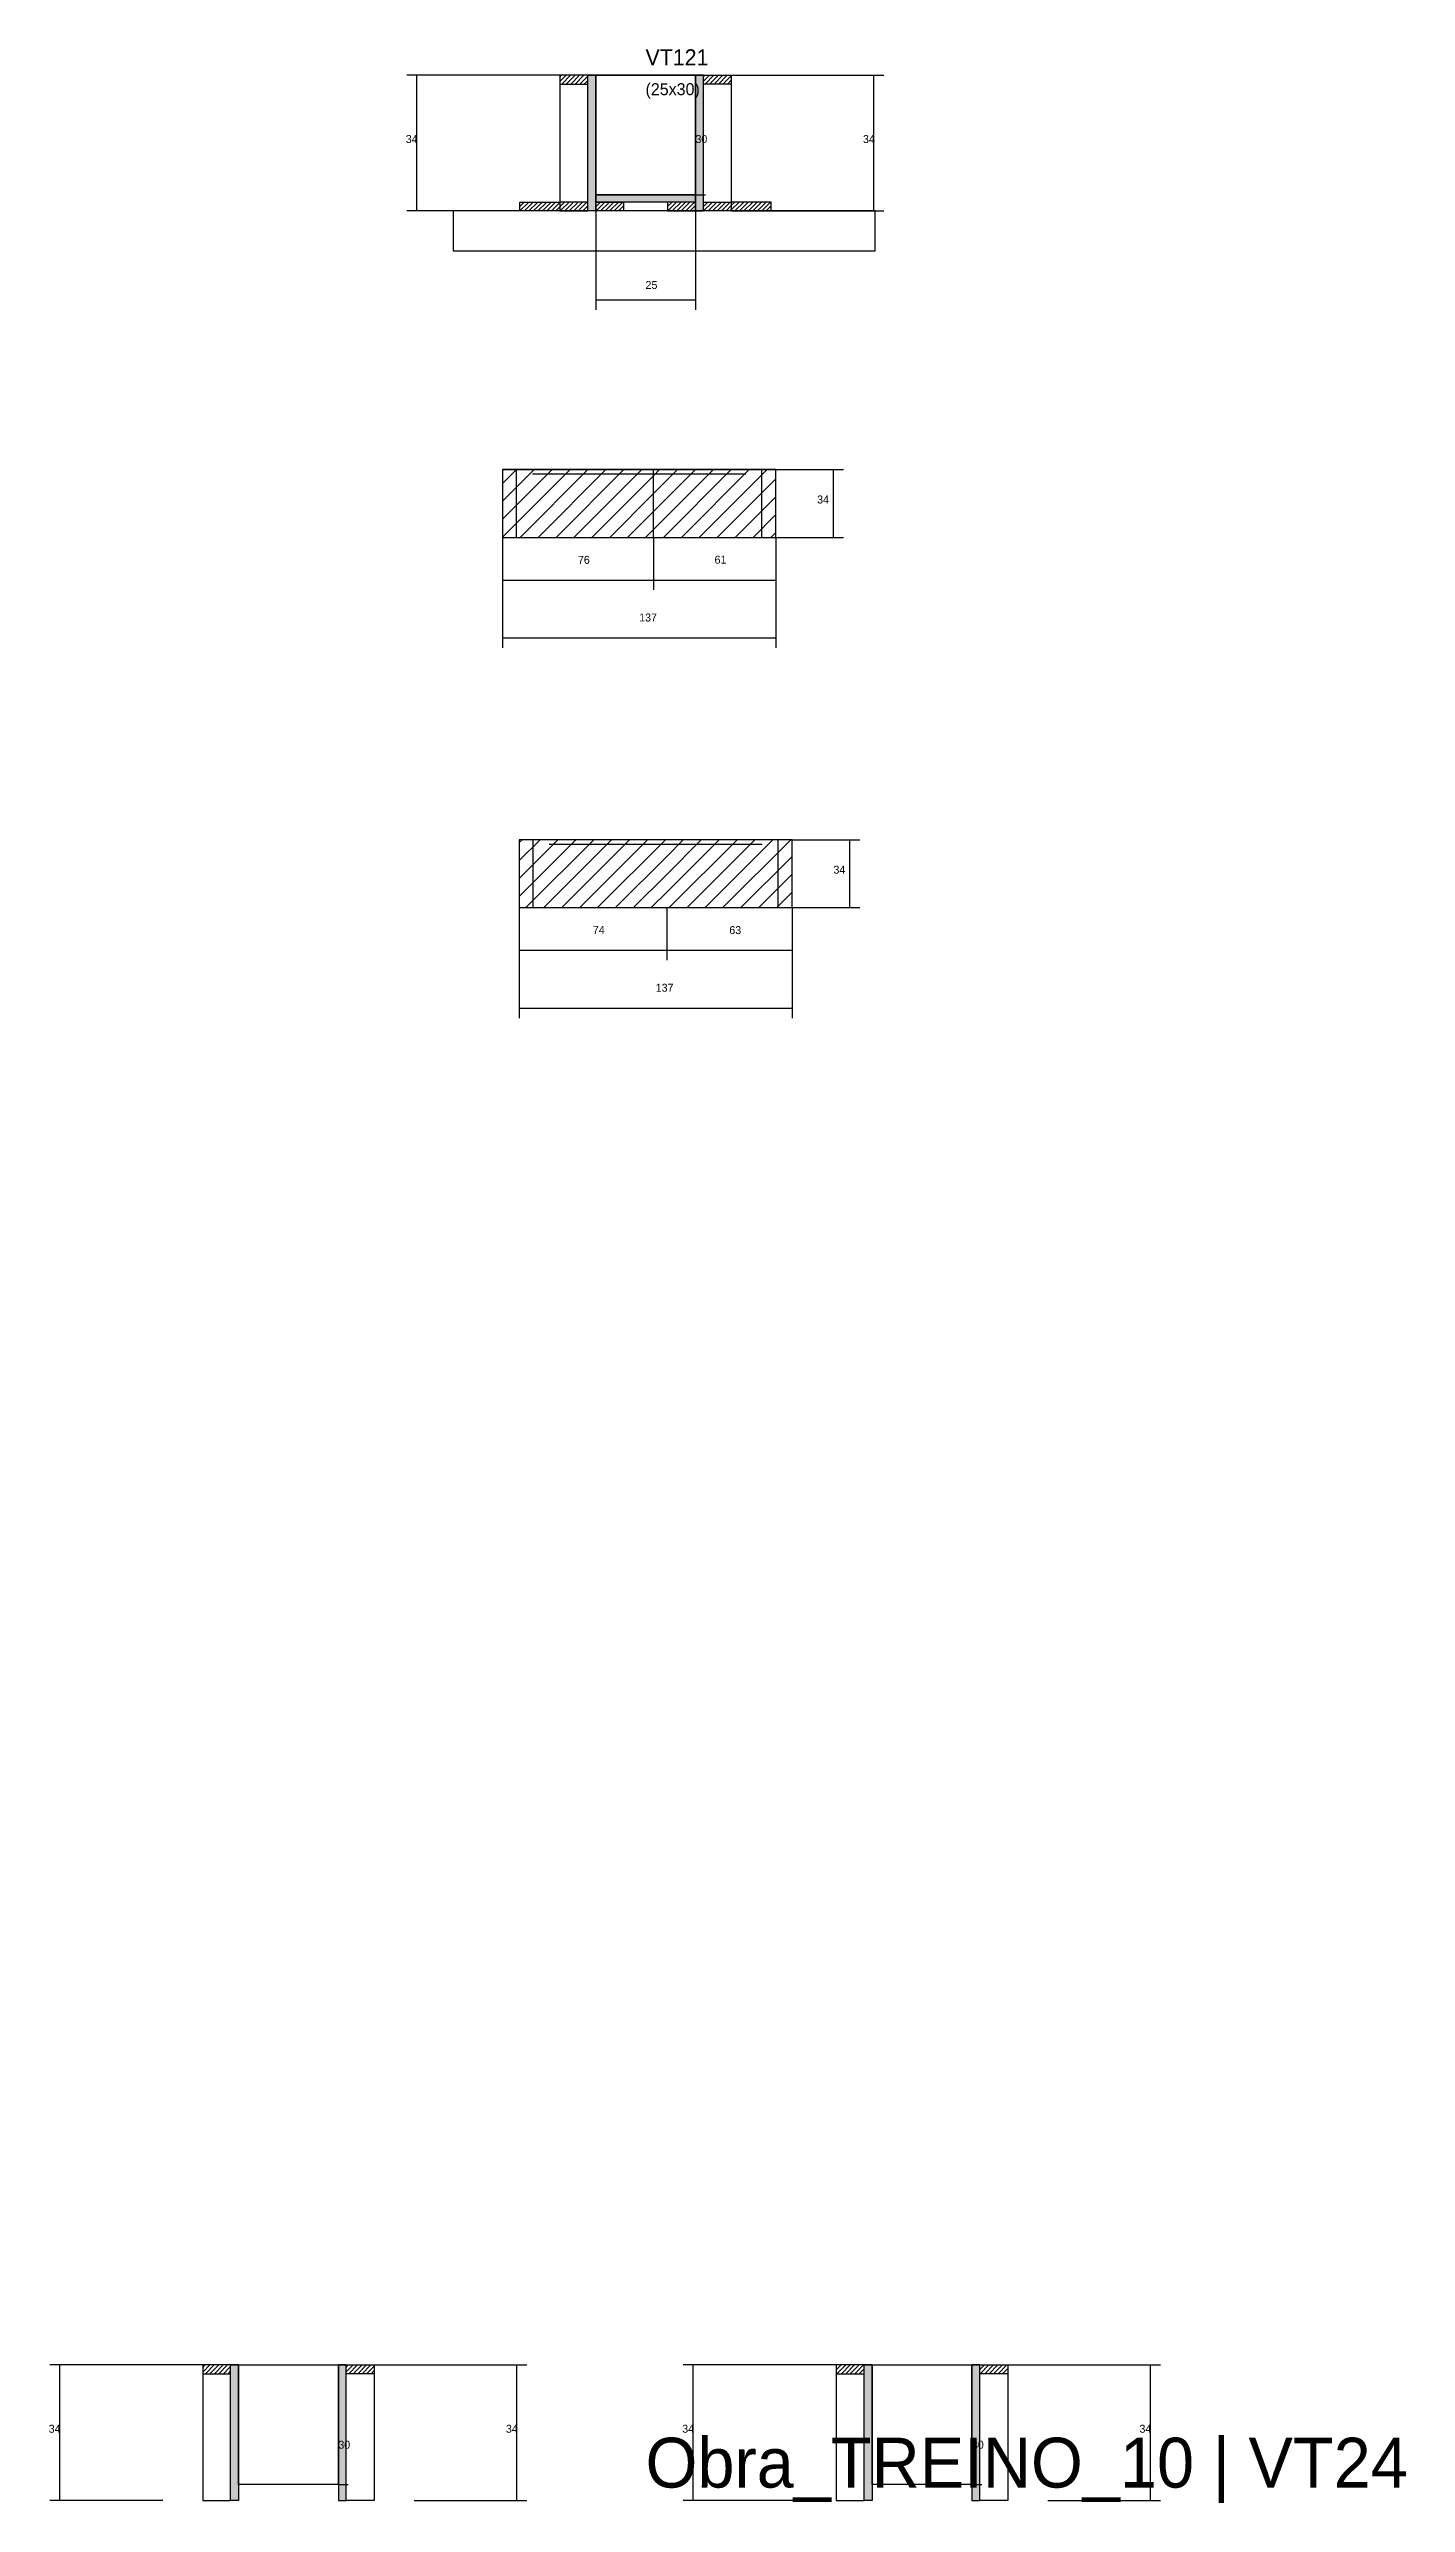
# Model space of a CAD drawing. Header units: metres. Extents: x -2848 to 21926, y -45195 to 1016.
# Drawn here: x 12501 to 13181, y -21018 to -19787 of the extents above; entities that cross this region are included whole.
import ezdxf

# ---------------------------------------------------------------- set-up
doc = ezdxf.new("R2010")
doc.units = ezdxf.units.M
for name, color, linetype in [('CONCRETO', 251, 'Continuous'), ('COTA', 241, 'Continuous'), ('Cota Seção (2x)', 4, 'Continuous'), ('Hachura', 253, 'Continuous'), ('LABEL_ID', 3, 'Continuous'), ('Madeira', 126, 'Continuous'), ('Painéis', 200, 'Continuous'), ('SARR_2.2x7', 40, 'Continuous'), ('Texto Seção', 7, 'Continuous')]:
    doc.layers.add(name, color=color, linetype=linetype)

msp = doc.modelspace()

# ---------------------------------------------------------------- texts
at = {"layer": 'COTA'}
for s, p in [('34', (12679.8, -19834)), ('34', (12909, -19834)), ('25', (12800, -19907.2)), ('34', (12886, -20014.8)), ('76', (12766.1, -20045.1)), ('61', (12834.6, -20045)), ('137', (12796.8, -20074)), ('34', (12894.2, -20200.5)), ('74', (12773.6, -20230.7)), ('63', (12842, -20230.8)), ('137', (12805.1, -20259.7)), ('34', (12500.8, -20982.5)), ('34', (12730, -20982.5)), ('34', (12818.4, -20982.5)), ('34', (13047.6, -20982.5))]:
    msp.add_text(s, height=4, dxfattribs=at).set_placement(p)
at = {"layer": 'Cota Seção (2x)'}
for p in [(12825, -19834), (12646, -20990.5), (12963.6, -20990.5)]:
    msp.add_text('30', height=4, dxfattribs=at).set_placement(p)
at = {"layer": 'LABEL_ID'}
msp.add_text('Obra_TREINO_10 | VT24', height=25, dxfattribs=at).set_placement((12800, -21010))
at = {"layer": 'Texto Seção'}
for s, height, p in [('VT121', 8, (12800, -19795)), ('(25x30)', 6, (12800, -19810))]:
    msp.add_text(s, height=height, dxfattribs=at).set_placement(p)

# ---------------------------------------------------------------- hatches: boundary and pattern name
at = {"layer": 'Hachura'}
h = msp.add_hatch(dxfattribs=at)
h.set_pattern_fill('ANSI31', scale=0.5)
h.paths.add_polyline_path([(12771, -19804.4), (12771, -19800), (12771, -19800), (12757, -19800), (12757, -19800), (12757, -19804.4), (12757, -19804.4), (12771, -19804.4)])
h = msp.add_hatch(color=8, dxfattribs=at)
h.dxf.hatch_style = 1
h.paths.add_polyline_path([(12771, -19800), (12775, -19800), (12775, -19800), (12775, -19868), (12775, -19868), (12771, -19868), (12771, -19868), (12771, -19800)])
h = msp.add_hatch(color=8, dxfattribs=at)
h.dxf.hatch_style = 1
h.paths.add_polyline_path([(12829, -19800), (12825, -19800), (12825, -19800), (12825, -19868), (12825, -19868), (12829, -19868), (12829, -19868), (12829, -19800)])
h = msp.add_hatch(dxfattribs=at)
h.set_pattern_fill('ANSI31', scale=0.5)
h.paths.add_polyline_path([(12829, -19804.4), (12829, -19800), (12829, -19800), (12843, -19800), (12843, -19800), (12843, -19804.4), (12843, -19804.4), (12829, -19804.4)])
h = msp.add_hatch(dxfattribs=at)
h.set_pattern_fill('ANSI31', scale=0.5)
h.paths.add_polyline_path([(12737, -19868), (12737, -19863.6), (12737, -19863.6), (12757, -19863.6), (12757, -19863.6), (12757, -19868), (12757, -19868), (12737, -19868)])
h = msp.add_hatch(dxfattribs=at)
h.set_pattern_fill('ANSI31', scale=0.5)
h.paths.add_polyline_path([(12771, -19868), (12771, -19863.6), (12771, -19863.6), (12757, -19863.6), (12757, -19863.6), (12757, -19868), (12757, -19868), (12771, -19868)])
h = msp.add_hatch(color=8, dxfattribs=at)
h.dxf.hatch_style = 1
h.paths.add_polyline_path([(12775, -19863.6), (12775, -19860), (12775, -19860), (12825, -19860), (12825, -19860), (12825, -19863.6), (12825, -19863.6), (12775, -19863.6)])
h = msp.add_hatch(dxfattribs=at)
h.set_pattern_fill('ANSI31', scale=0.5)
h.paths.add_polyline_path([(12775, -19868), (12775, -19863.6), (12775, -19863.6), (12789, -19863.6), (12789, -19863.6), (12789, -19868), (12789, -19868), (12775, -19868)])
h = msp.add_hatch(dxfattribs=at)
h.set_pattern_fill('ANSI31', scale=0.5)
h.paths.add_polyline_path([(12825, -19868), (12825, -19863.6), (12825, -19863.6), (12811, -19863.6), (12811, -19863.6), (12811, -19868), (12811, -19868), (12825, -19868)])
h = msp.add_hatch(dxfattribs=at)
h.set_pattern_fill('ANSI31', scale=0.5)
h.paths.add_polyline_path([(12829, -19868), (12829, -19863.6), (12829, -19863.6), (12843, -19863.6), (12843, -19863.6), (12843, -19868), (12843, -19868), (12829, -19868)])
h = msp.add_hatch(dxfattribs=at)
h.set_pattern_fill('ANSI31', scale=0.5)
h.paths.add_polyline_path([(12863, -19868), (12863, -19863.6), (12863, -19863.6), (12843, -19863.6), (12843, -19863.6), (12843, -19868), (12843, -19868), (12863, -19868)])
h = msp.add_hatch(dxfattribs=at)
h.set_pattern_fill('ANSI31', scale=2)
h.paths.add_polyline_path([(12728.3, -19997.8), (12728.3, -20031.8), (12804, -20031.8), (12804, -19997.8)])
h = msp.add_hatch(dxfattribs=at)
h.set_pattern_fill('ANSI31', scale=2)
h.paths.add_polyline_path([(12804, -19997.8), (12804, -20031.8), (12865.3, -20031.8), (12865.3, -19997.8)])
h = msp.add_hatch(dxfattribs=at)
h.set_pattern_fill('ANSI31', scale=2)
h.paths.add_polyline_path([(12736.7, -20183.5), (12736.7, -20217.5), (12810.6, -20217.5), (12810.6, -20183.5)])
h = msp.add_hatch(dxfattribs=at)
h.set_pattern_fill('ANSI31', scale=2)
h.paths.add_polyline_path([(12810.6, -20183.5), (12810.6, -20217.5), (12873.5, -20217.5), (12873.5, -20183.5)])
h = msp.add_hatch(dxfattribs=at)
h.set_pattern_fill('ANSI31', scale=0.5)
h.paths.add_polyline_path([(12592, -20952.9), (12592, -20948.5), (12592, -20948.5), (12578, -20948.5), (12578, -20948.5), (12578, -20952.9), (12578, -20952.9), (12592, -20952.9)])
h = msp.add_hatch(color=8, dxfattribs=at)
h.dxf.hatch_style = 1
h.paths.add_polyline_path([(12592, -20948.5), (12596, -20948.5), (12596, -20948.5), (12596, -21016.5), (12596, -21016.5), (12592, -21016.5), (12592, -21016.5), (12592, -20948.5)])
h = msp.add_hatch(color=8, dxfattribs=at)
h.dxf.hatch_style = 1
h.paths.add_polyline_path([(12650, -20948.5), (12646, -20948.5), (12646, -20948.5), (12646, -21016.5), (12646, -21016.5), (12650, -21016.5), (12650, -21016.5), (12650, -20948.5)])
h = msp.add_hatch(dxfattribs=at)
h.set_pattern_fill('ANSI31', scale=0.5)
h.paths.add_polyline_path([(12650, -20952.9), (12650, -20948.5), (12650, -20948.5), (12664, -20948.5), (12664, -20948.5), (12664, -20952.9), (12664, -20952.9), (12650, -20952.9)])
h = msp.add_hatch(dxfattribs=at)
h.set_pattern_fill('ANSI31', scale=0.5)
h.paths.add_polyline_path([(12909.6, -20952.9), (12909.6, -20948.5), (12909.6, -20948.5), (12895.6, -20948.5), (12895.6, -20948.5), (12895.6, -20952.9), (12895.6, -20952.9), (12909.6, -20952.9)])
h = msp.add_hatch(color=8, dxfattribs=at)
h.dxf.hatch_style = 1
h.paths.add_polyline_path([(12909.6, -20948.5), (12913.6, -20948.5), (12913.6, -20948.5), (12913.6, -21016.5), (12913.6, -21016.5), (12909.6, -21016.5), (12909.6, -21016.5), (12909.6, -20948.5)])
h = msp.add_hatch(color=8, dxfattribs=at)
h.dxf.hatch_style = 1
h.paths.add_polyline_path([(12967.6, -20948.5), (12963.6, -20948.5), (12963.6, -20948.5), (12963.6, -21016.5), (12963.6, -21016.5), (12967.6, -21016.5), (12967.6, -21016.5), (12967.6, -20948.5)])
h = msp.add_hatch(dxfattribs=at)
h.set_pattern_fill('ANSI31', scale=0.5)
h.paths.add_polyline_path([(12967.6, -20952.9), (12967.6, -20948.5), (12967.6, -20948.5), (12981.6, -20948.5), (12981.6, -20948.5), (12981.6, -20952.9), (12981.6, -20952.9), (12967.6, -20952.9)])

# ---------------------------------------------------------------- linework, layer by layer
at = {"layer": 'CONCRETO'}
for points in [[(12775, -19800), (12775, -19800), (12775, -19800), (12775, -19800), (12825, -19800), (12825, -19800), (12825, -19800), (12825, -19860), (12775, -19860), (12775, -19800)], [(12775, -19860), (12825, -19860), (12825, -19800), (12775, -19800)], [(12596, -20948.5), (12596, -20948.5), (12596, -20948.5), (12596, -20948.5), (12646, -20948.5), (12646, -20948.5), (12646, -20948.5), (12646, -21008.5), (12596, -21008.5), (12596, -20948.5)], [(12913.6, -20948.5), (12913.6, -20948.5), (12913.6, -20948.5), (12913.6, -20948.5), (12963.6, -20948.5), (12963.6, -20948.5), (12963.6, -20948.5), (12963.6, -21008.5), (12913.6, -21008.5), (12913.6, -20948.5)]]:
    msp.add_lwpolyline(points, close=True, dxfattribs=at)
at = {"layer": 'COTA'}
for p, q in [((12775, -19800), (12680.3, -19800)), ((12685.3, -19868), (12685.3, -19800)), ((12843, -19800), (12919.5, -19800)), ((12914.5, -19868), (12914.5, -19800)), ((12775, -19863.6), (12775, -19917.7)), ((12825, -19863.6), (12825, -19917.7)), ((12737, -19868), (12680.3, -19868)), ((12863, -19868), (12919.5, -19868)), ((12775, -19912.7), (12825, -19912.7)), ((12865.3, -19997.8), (12899.2, -19997.8)), ((12894.2, -20031.8), (12894.2, -19997.8)), ((12728.3, -20031.8), (12728.3, -20087.2)), ((12728.3, -20031.8), (12728.3, -20058.2)), ((12804, -20031.8), (12804, -20058.2)), ((12804, -20031.8), (12804, -20058.2)), ((12865.3, -20031.8), (12899.2, -20031.8)), ((12865.3, -20031.8), (12865.3, -20087.2)), ((12865.3, -20031.8), (12865.3, -20058.2)), ((12728.3, -20053.2), (12804, -20053.2)), ((12804, -20053.2), (12865.3, -20053.2)), ((12728.3, -20082.2), (12865.3, -20082.2)), ((12873.5, -20183.5), (12907.4, -20183.5)), ((12902.4, -20217.5), (12902.4, -20183.5)), ((12736.7, -20217.5), (12736.7, -20273)), ((12736.7, -20217.5), (12736.7, -20243.9)), ((12810.6, -20217.5), (12810.6, -20243.9)), ((12810.6, -20217.5), (12810.6, -20243.9)), ((12873.5, -20217.5), (12907.4, -20217.5)), ((12873.5, -20217.5), (12873.5, -20273)), ((12873.5, -20217.5), (12873.5, -20243.9)), ((12736.7, -20238.9), (12810.6, -20238.9)), ((12810.6, -20238.9), (12873.5, -20238.9)), ((12736.7, -20268), (12873.5, -20268)), ((12596, -20948.5), (12501.3, -20948.5)), ((12506.3, -21016.5), (12506.3, -20948.5)), ((12664, -20948.5), (12740.5, -20948.5)), ((12735.5, -21016.5), (12735.5, -20948.5)), ((12913.6, -20948.5), (12818.9, -20948.5)), ((12823.9, -21016.5), (12823.9, -20948.5)), ((12981.6, -20948.5), (13058.1, -20948.5)), ((13053.1, -21016.5), (13053.1, -20948.5)), ((12558, -21016.5), (12501.3, -21016.5)), ((12684, -21016.5), (12740.5, -21016.5)), ((12875.6, -21016.5), (12818.9, -21016.5)), ((13001.6, -21016.5), (13058.1, -21016.5))]:
    msp.add_line(p, q, dxfattribs=at)
at = {"layer": 'Cota Seção (2x)'}
for p, q in [((12825, -19860), (12825, -19800)), ((12825, -19800), (12830, -19800)), ((12825, -19860), (12830, -19860)), ((12646, -21008.5), (12646, -20948.5)), ((12646, -20948.5), (12651, -20948.5)), ((12963.6, -21008.5), (12963.6, -20948.5)), ((12963.6, -20948.5), (12968.6, -20948.5)), ((12646, -21008.5), (12651, -21008.5)), ((12963.6, -21008.5), (12968.6, -21008.5))]:
    msp.add_line(p, q, dxfattribs=at)
at = {"layer": 'Madeira'}
for points in [[(12771, -19804.4), (12771, -19800), (12757, -19800), (12757, -19804.4)], [(12771, -19800), (12757, -19800), (12757, -19868), (12771, -19868)], [(12829, -19804.4), (12829, -19800), (12843, -19800), (12843, -19804.4)], [(12829, -19800), (12843, -19800), (12843, -19868), (12829, -19868)], [(12737, -19868), (12737, -19863.6), (12757, -19863.6), (12757, -19868)], [(12771, -19868), (12771, -19863.6), (12757, -19863.6), (12757, -19868)], [(12775, -19868), (12775, -19863.6), (12789, -19863.6), (12789, -19868)], [(12825, -19868), (12825, -19863.6), (12811, -19863.6), (12811, -19868)], [(12829, -19868), (12829, -19863.6), (12843, -19863.6), (12843, -19868)], [(12863, -19868), (12863, -19863.6), (12843, -19863.6), (12843, -19868)], [(12703.5, -19888), (12915.1, -19888), (12915.1, -19868), (12703.5, -19868)], [(12592, -20952.9), (12592, -20948.5), (12578, -20948.5), (12578, -20952.9)], [(12592, -20948.5), (12578, -20948.5), (12578, -21016.5), (12592, -21016.5)], [(12650, -20952.9), (12650, -20948.5), (12664, -20948.5), (12664, -20952.9)], [(12650, -20948.5), (12664, -20948.5), (12664, -21016.5), (12650, -21016.5)], [(12909.6, -20952.9), (12909.6, -20948.5), (12895.6, -20948.5), (12895.6, -20952.9)], [(12909.6, -20948.5), (12895.6, -20948.5), (12895.6, -21016.5), (12909.6, -21016.5)], [(12967.6, -20952.9), (12967.6, -20948.5), (12981.6, -20948.5), (12981.6, -20952.9)], [(12967.6, -20948.5), (12981.6, -20948.5), (12981.6, -21016.5), (12967.6, -21016.5)]]:
    msp.add_lwpolyline(points, close=True, dxfattribs=at)
at = {"layer": 'Painéis'}
for p, q in [((12775, -19868), (12775, -19800)), ((12825, -19868), (12825, -19800)), ((12775, -19860), (12825, -19860)), ((12775, -19863.6), (12775, -19860)), ((12825, -19863.6), (12825, -19860)), ((12728.3, -19997.8), (12865.3, -19997.8)), ((12804, -20031.8), (12804, -19997.8)), ((12865.3, -20031.8), (12865.3, -19997.8)), ((12728.3, -20031.8), (12865.3, -20031.8))]:
    msp.add_line(p, q, dxfattribs=at)
for points in [[(12771, -19800), (12775, -19800), (12775, -19868), (12771, -19868)], [(12829, -19800), (12825, -19800), (12825, -19868), (12829, -19868)], [(12775, -19863.6), (12775, -19860), (12825, -19860), (12825, -19863.6)], [(12728.3, -20031.8), (12865.3, -20031.8), (12865.3, -19997.8), (12728.3, -19997.8)], [(12736.7, -20217.5), (12873.5, -20217.5), (12873.5, -20183.5), (12736.7, -20183.5)], [(12592, -20948.5), (12596, -20948.5), (12596, -21016.5), (12592, -21016.5)], [(12650, -20948.5), (12646, -20948.5), (12646, -21016.5), (12650, -21016.5)], [(12909.6, -20948.5), (12913.6, -20948.5), (12913.6, -21016.5), (12909.6, -21016.5)], [(12967.6, -20948.5), (12963.6, -20948.5), (12963.6, -21016.5), (12967.6, -21016.5)]]:
    msp.add_lwpolyline(points, close=True, dxfattribs=at)
at = {"layer": 'SARR_2.2x7'}
for p, q in [((12735.3, -20031.8), (12735.3, -19997.8)), ((12743.3, -20000), (12804, -20000)), ((12804, -20000), (12850.3, -20000)), ((12858.3, -20031.8), (12858.3, -19997.8)), ((12743.7, -20217.5), (12743.7, -20183.5)), ((12866.5, -20217.5), (12866.5, -20183.5)), ((12751.7, -20185.7), (12810.6, -20185.7)), ((12810.6, -20185.7), (12858.5, -20185.7))]:
    msp.add_line(p, q, dxfattribs=at)

msp.set_redraw_order([(e.dxf.handle, doc.entitydb.next_handle()) for e in msp.query("TEXT MTEXT ATTDEF DIMENSION ARC_DIMENSION")])  # texts and dimensions are drawn at this point

doc.saveas('drawing.dxf')
